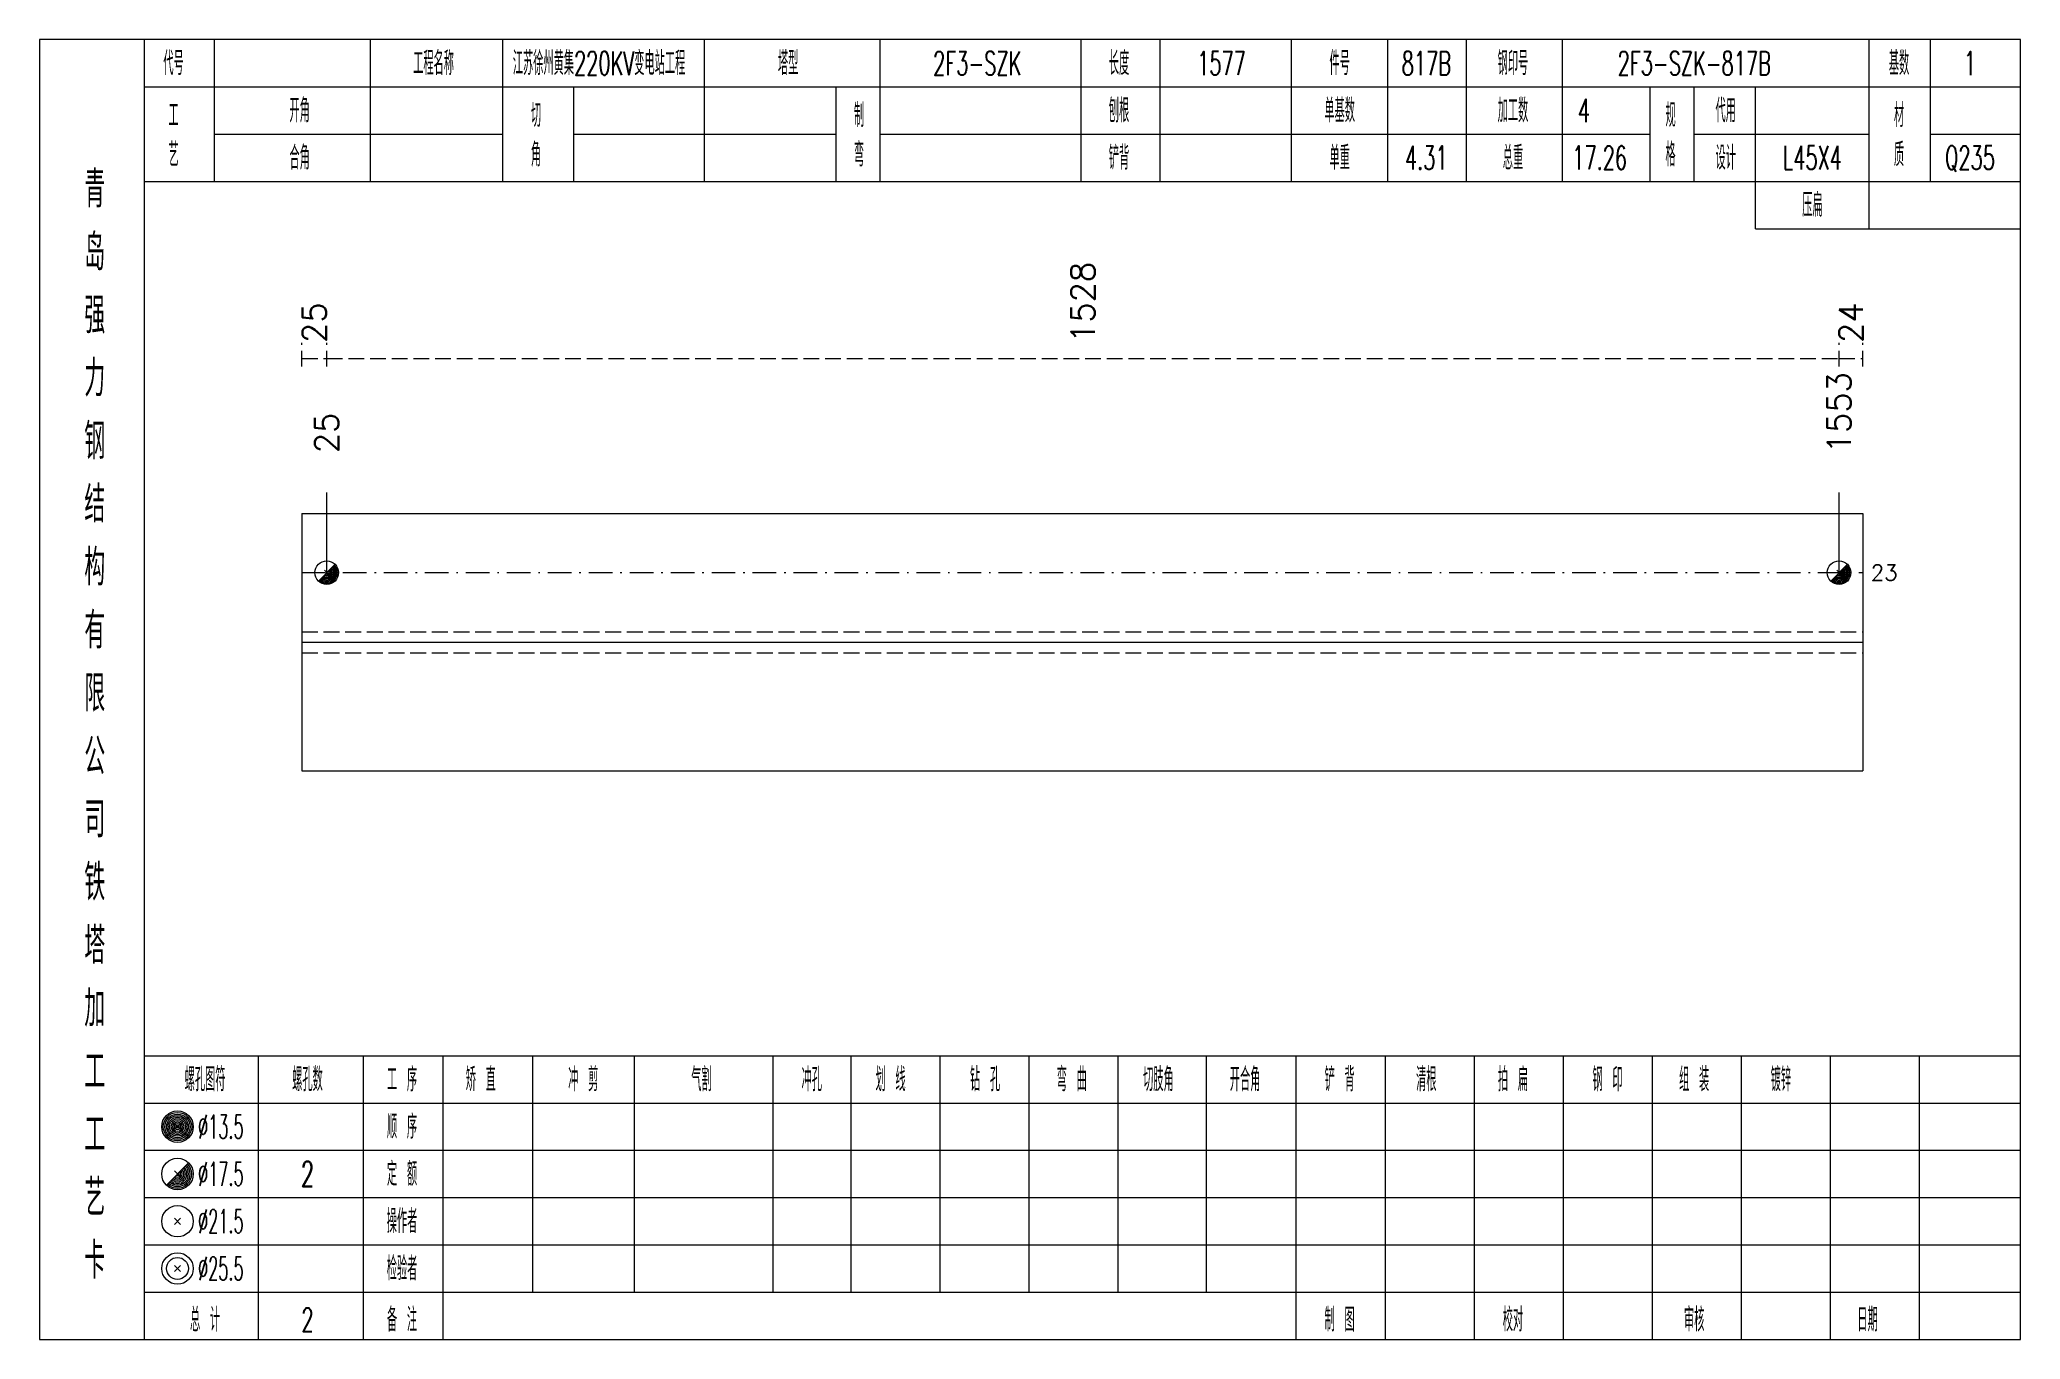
# Model space of a CAD drawing. Extents: x 0 to 4623, y -1159 to 4890.
# Drawn here: x 3114 to 3365.4, y 1350 to 1515 of the extents above; entities that cross this region are included whole.
import ezdxf
from ezdxf.enums import TextEntityAlignment as Align

# ---------------------------------------------------------------- set-up
doc = ezdxf.new("R2010")
doc.units = 0
doc.header["$MEASUREMENT"] = 0
doc.linetypes.add('一点画线', pattern=[5.2, 3, -1, 0.2, -1])
doc.linetypes.add('虚线', pattern=[2.75, 2, -0.75])
doc.layers.get('0').update_dxf_attribs({"linetype": 'CONTINUOUS', "lineweight": 25})
for name, color, linetype, lineweight in [('1', 7, 'CONTINUOUS', 25), ('4', 7, 'CONTINUOUS', 25), ('5', 7, 'CONTINUOUS', 25)]:
    doc.layers.add(name, color=color, linetype=linetype, lineweight=lineweight)
doc.styles.get("Standard").update_dxf_attribs({"font": 'simplex.shx', "width": 0.7, "height": 3, "bigfont": 'gbhzfs.shx'})

msp = doc.modelspace()

# ---------------------------------------------------------------- texts
at = {"color": 8, "linetype": 'Continuous', "lineweight": 9}
for s, p in [('1528', (3246.413, 1476.5)), ('25', (3148.87, 1476.5)), ('24', (3343.893, 1476.5))]:
    msp.add_text(s, height=3, rotation=90, dxfattribs=at).set_placement(p, align=Align.MIDDLE_LEFT)
at = {"color": 7, "linetype": 'Continuous', "lineweight": 13}
for s, p in [('1553', (3342.385, 1462.5)), ('25', (3150.44, 1462.5))]:
    msp.add_text(s, height=3, rotation=90, dxfattribs=at).set_placement(p, align=Align.MIDDLE_LEFT)
msp.add_text('23', height=2, dxfattribs=at).set_placement((3346.4, 1447.333), align=Align.MIDDLE_LEFT)
at = {"layer": '4', "color": 1, "linetype": 'Continuous', "lineweight": 13}
for s, height, width, p in [('代号', 3, 0.6, (3131, 1512)), ('工程名称', 3, 0.6, (3164, 1512)), ('江苏徐州黄集220KV变电站工程', 3, 0.6, (3185, 1512)), ('塔型', 3, 0.6, (3209, 1512)), ('2F3-SZK', 3, 0.6, (3233, 1512)), ('长度', 3, 0.6, (3251, 1512)), ('1577', 3, 0.6, (3264, 1512)), ('件号', 3, 0.6, (3279, 1512)), ('817B', 3, 0.6, (3290, 1512)), ('钢印号', 3, 0.6, (3301, 1512)), ('2F3-SZK-817B', 3, 0.6, (3324, 1512)), ('基数', 3, 0.6, (3350, 1512)), ('1', 3, 0.6, (3359, 1512)), ('工', 3, 0.6, (3131, 1505.4)), ('开角', 3, 0.6, (3147, 1506)), ('切', 3, 0.6, (3177, 1505.4)), ('制', 3, 0.6, (3218, 1505.4)), ('刨根', 3, 0.6, (3251, 1506)), ('单基数', 3, 0.6, (3279, 1506)), ('加工数', 3, 0.6, (3301, 1506)), ('4', 3, 0.6, (3310, 1506)), ('规', 3, 0.6, (3321, 1505.4)), ('代用', 3, 0.6, (3328, 1506)), ('材', 3, 0.6, (3350, 1505.4)), ('艺', 3, 0.6, (3131, 1500.4)), ('合角', 3, 0.6, (3147, 1500)), ('角', 3, 0.6, (3177, 1500.4)), ('弯', 3, 0.6, (3218, 1500.4)), ('铲背', 3, 0.6, (3251, 1500)), ('单重', 3, 0.6, (3279, 1500)), ('4.31', 3, 0.6, (3290, 1500)), ('总重', 3, 0.6, (3301, 1500)), ('17.26', 3, 0.6, (3312, 1500)), ('格', 3, 0.6, (3321, 1500.4)), ('设计', 3, 0.6, (3328, 1500)), ('L45X4', 3, 0.6, (3339, 1500)), ('质', 3, 0.6, (3350, 1500.4)), ('Q235', 3, 0.6, (3359, 1500)), ('青', 4.6, 0.8, (3121, 1496)), ('压扁', 3, 0.6, (3339, 1494)), ('岛', 4.6, 0.8, (3121, 1488)), ('强', 4.6, 0.8, (3121, 1480)), ('力', 4.6, 0.8, (3121, 1472)), ('钢', 4.6, 0.8, (3121, 1464)), ('结', 4.6, 0.8, (3121, 1456)), ('构', 4.6, 0.8, (3121, 1448)), ('有', 4.6, 0.8, (3121, 1440)), ('限', 4.6, 0.8, (3121, 1432)), ('公', 4.6, 0.8, (3121, 1424)), ('司', 4.6, 0.8, (3121, 1416)), ('铁', 4.6, 0.8, (3121, 1408)), ('塔', 4.6, 0.8, (3121, 1400)), ('加', 4.6, 0.8, (3121, 1392)), ('工', 4.6, 0.8, (3121, 1384)), ('螺孔图符', 3, 0.6, (3135, 1383)), ('螺孔数', 3, 0.6, (3148, 1383)), ('工 序', 3, 0.6, (3160, 1383)), ('矫 直', 3, 0.6, (3170, 1383)), ('冲 剪', 3, 0.6, (3183, 1383)), ('气割', 3, 0.6, (3198, 1383)), ('冲孔', 3, 0.6, (3212, 1383)), ('划 线', 3, 0.6, (3222, 1383)), ('钻 孔', 3, 0.6, (3234, 1383)), ('弯 曲', 3, 0.6, (3245, 1383)), ('切肢角', 3, 0.6, (3256, 1383)), ('开合角', 3, 0.6, (3267, 1383)), ('铲 背', 3, 0.6, (3279, 1383)), ('清根', 3, 0.6, (3290, 1383)), ('拍 扁', 3, 0.6, (3301, 1383)), ('钢 印', 3, 0.6, (3313, 1383)), ('组 装', 3, 0.6, (3324, 1383)), ('镀锌', 3, 0.6, (3335, 1383)), ('工', 4.6, 0.8, (3121, 1376)), ('%%C13.5', 3, 0.5, (3137, 1377)), ('顺 序', 3, 0.6, (3160, 1377)), ('定 额', 3, 0.6, (3160, 1371)), ('艺', 4.6, 0.8, (3121, 1368)), ('%%C17.5', 3, 0.5, (3137, 1371)), ('2', 3.2, 0.6, (3148, 1371)), ('%%C21.5', 3, 0.5, (3137, 1365)), ('操作者', 3, 0.6, (3160, 1365)), ('卡', 4.6, 0.8, (3121, 1360)), ('%%C25.5', 3, 0.5, (3137, 1359)), ('检验者', 3, 0.6, (3160, 1359)), ('总 计', 3, 0.6, (3135, 1352.5)), ('2', 3, 0.6, (3148, 1352.5)), ('备 注', 3, 0.6, (3160, 1352.5)), ('制 图', 3, 0.6, (3279, 1352.5)), ('校对', 3, 0.6, (3301, 1352.5)), ('审核', 3, 0.6, (3324, 1352.5)), ('日期', 3, 0.6, (3346, 1352.5))]:
    msp.add_text(s, height=height, dxfattribs=dict(at, width=width)).set_placement(p, align=Align.MIDDLE_CENTER)

# ---------------------------------------------------------------- blocks, each defined once
blk = doc.blocks.new('孔17.5')
at = {"layer": '5', "color": 7, "linetype": 'Continuous', "lineweight": 13}
for p, q in [((-0.707, -0.707), (0.707, 0.707)), ((-0.2, 0.2), (0.2, -0.2))]:
    blk.add_line(p, q, dxfattribs=at)
blk.add_circle((0, 0), 1, dxfattribs=at)
for radius in [0.9, 0.8, 0.7, 0.6, 0.5, 0.4, 0.3, 0.2, 0.1]:
    blk.add_arc((0, 0), radius, 225, 45, dxfattribs=at)

# ---------------------------------------------------------------- linework, layer by layer
at = {"color": 8, "linetype": '虚线', "lineweight": 9}
for p, q in [((3147.3, 1473.5), (3147.3, 1476.5)), ((3150.44, 1473.5), (3150.44, 1476.5)), ((3150.44, 1473.5), (3150.44, 1476.5)), ((3342.385, 1473.5), (3342.385, 1476.5)), ((3342.385, 1473.5), (3342.385, 1476.5)), ((3345.4, 1473.5), (3345.4, 1476.5)), ((3147.3, 1474.5), (3150.44, 1474.5)), ((3150.44, 1474.5), (3342.385, 1474.5)), ((3342.385, 1474.5), (3345.4, 1474.5))]:
    msp.add_line(p, q, dxfattribs=at)
at = {"color": 7, "linetype": 'Continuous', "lineweight": 13}
for p, q in [((3150.44, 1447.333), (3150.44, 1457.5)), ((3342.385, 1447.333), (3342.385, 1457.5))]:
    msp.add_line(p, q, dxfattribs=at)
at = {"color": 7, "linetype": 'Continuous', "lineweight": 18}
for p, q in [((3147.3, 1454.833), (3147.3, 1422.167)), ((3147.3, 1454.833), (3345.4, 1454.833)), ((3345.4, 1454.833), (3345.4, 1422.167)), ((3147.3, 1438.5), (3345.4, 1438.5))]:
    msp.add_line(p, q, dxfattribs=at)
at = {"color": 3, "linetype": '一点画线', "lineweight": 13}
msp.add_line((3147.3, 1447.333), (3345.4, 1447.333), dxfattribs=at)
at = {"color": 1, "linetype": '虚线', "lineweight": 18}
for p, q in [((3147.3, 1439.833), (3345.4, 1439.833)), ((3147.3, 1437.167), (3345.4, 1437.167))]:
    msp.add_line(p, q, dxfattribs=at)
at = {"layer": '1', "color": 7, "linetype": 'Continuous', "lineweight": 18}
msp.add_line((3147.3, 1422.167), (3345.4, 1422.167), dxfattribs=at)
at = {"layer": '4', "color": 1, "linetype": 'Continuous', "lineweight": 18}
for p, q in [((3127.3, 1350), (3127.3, 1515)), ((3136.2, 1497), (3136.2, 1515)), ((3156, 1497), (3156, 1515)), ((3172.8, 1497), (3172.8, 1515)), ((3198.4, 1497), (3198.4, 1515)), ((3220.7, 1497), (3220.7, 1515)), ((3246.2, 1497), (3246.2, 1515)), ((3256.2, 1497), (3256.2, 1515)), ((3272.9, 1497), (3272.9, 1515)), ((3285.1, 1497), (3285.1, 1515)), ((3295.1, 1497), (3295.1, 1515)), ((3307.3, 1497), (3307.3, 1515)), ((3346.2, 1491), (3346.2, 1515)), ((3354, 1497), (3354, 1515)), ((3127.3, 1509), (3365.4, 1509)), ((3181.8, 1497), (3181.8, 1509)), ((3215.1, 1497), (3215.1, 1509)), ((3318.4, 1497), (3318.4, 1509)), ((3324, 1497), (3324, 1509)), ((3331.8, 1491), (3331.8, 1509)), ((3136.2, 1503), (3172.8, 1503)), ((3181.8, 1503), (3215.1, 1503)), ((3220.7, 1503), (3318.4, 1503)), ((3324, 1503), (3346.2, 1503)), ((3354, 1503), (3365.4, 1503)), ((3127.3, 1497), (3365.4, 1497)), ((3331.8, 1491), (3365.4, 1491)), ((3127.3, 1386), (3365.4, 1386)), ((3141.8, 1350), (3141.8, 1386)), ((3155.1, 1350), (3155.1, 1386)), ((3165.2, 1350), (3165.2, 1386)), ((3176.6, 1356), (3176.6, 1386)), ((3189.5, 1356), (3189.5, 1386)), ((3207.1, 1356), (3207.1, 1386)), ((3217, 1356), (3217, 1386)), ((3228.3, 1356), (3228.3, 1386)), ((3239.6, 1356), (3239.6, 1386)), ((3250.9, 1356), (3250.9, 1386)), ((3262.1, 1356), (3262.1, 1386)), ((3273.5, 1356), (3273.5, 1386)), ((3284.8, 1356), (3284.8, 1386)), ((3296.1, 1356), (3296.1, 1386)), ((3307.4, 1356), (3307.4, 1386)), ((3318.7, 1356), (3318.7, 1386)), ((3330, 1356), (3330, 1386)), ((3341.3, 1356), (3341.3, 1386)), ((3352.6, 1356), (3352.6, 1386)), ((3127.3, 1380), (3365.4, 1380)), ((3127.3, 1374), (3365.4, 1374)), ((3127.3, 1368), (3365.4, 1368)), ((3127.3, 1362), (3365.4, 1362)), ((3127.3, 1356), (3365.4, 1356)), ((3273.5, 1350), (3273.5, 1356)), ((3284.8, 1350), (3284.8, 1356)), ((3296.1, 1350), (3296.1, 1356)), ((3307.4, 1350), (3307.4, 1356)), ((3318.7, 1350), (3318.7, 1356)), ((3330, 1350), (3330, 1356)), ((3341.3, 1350), (3341.3, 1356)), ((3352.6, 1350), (3352.6, 1356))]:
    msp.add_line(p, q, dxfattribs=at)
at = {"layer": '4', "color": 7, "linetype": 'Continuous', "lineweight": 13}
for p, q in [((3131.3, 1376.8), (3131.7, 1377.2)), ((3131.7, 1376.8), (3131.3, 1377.2)), ((3130.086, 1369.586), (3132.914, 1372.414)), ((3131.1, 1371.4), (3131.9, 1370.6)), ((3131.1, 1364.6), (3131.9, 1365.4)), ((3131.1, 1365.4), (3131.9, 1364.6)), ((3131.1, 1358.6), (3131.9, 1359.4)), ((3131.1, 1359.4), (3131.9, 1358.6))]:
    msp.add_line(p, q, dxfattribs=at)
at = {"layer": '4', "color": 1, "linetype": 'Continuous', "lineweight": 18}
msp.add_lwpolyline([(3114, 1515), (3114, 1350), (3365.4, 1350), (3365.4, 1515)], close=True, dxfattribs=at)
at = {"layer": '4', "color": 7, "linetype": 'Continuous', "lineweight": 13}
for centre, radius in [((3131.5, 1377), 2), ((3131.5, 1377), 1.8), ((3131.5, 1377), 1.6), ((3131.5, 1377), 1.4), ((3131.5, 1377), 1.2), ((3131.5, 1377), 1), ((3131.5, 1377), 0.8), ((3131.5, 1377), 0.6), ((3131.5, 1377), 0.4), ((3131.5, 1377), 0.2), ((3131.5, 1371), 2), ((3131.5, 1365), 2), ((3131.5, 1359), 2), ((3131.5, 1359), 1.4)]:
    msp.add_circle(centre, radius, dxfattribs=at)
for radius in [1.8, 1.6, 1.4, 1.2, 1, 0.8, 0.6, 0.4, 0.2]:
    msp.add_arc((3131.5, 1371), radius, 225, 45, dxfattribs=at)

# ---------------------------------------------------------------- block references
at = {"color": 7, "linetype": 'Continuous', "lineweight": 13, "xscale": 1.5, "yscale": 1.5, "zscale": 1.5}
for p in [(3150.44, 1447.333), (3342.385, 1447.333)]:
    msp.add_blockref('孔17.5', p, dxfattribs=at)

msp.set_redraw_order([(e.dxf.handle, doc.entitydb.next_handle()) for e in msp.query("TEXT MTEXT ATTDEF DIMENSION ARC_DIMENSION")])  # texts and dimensions are drawn at this point

doc.saveas('drawing.dxf')
